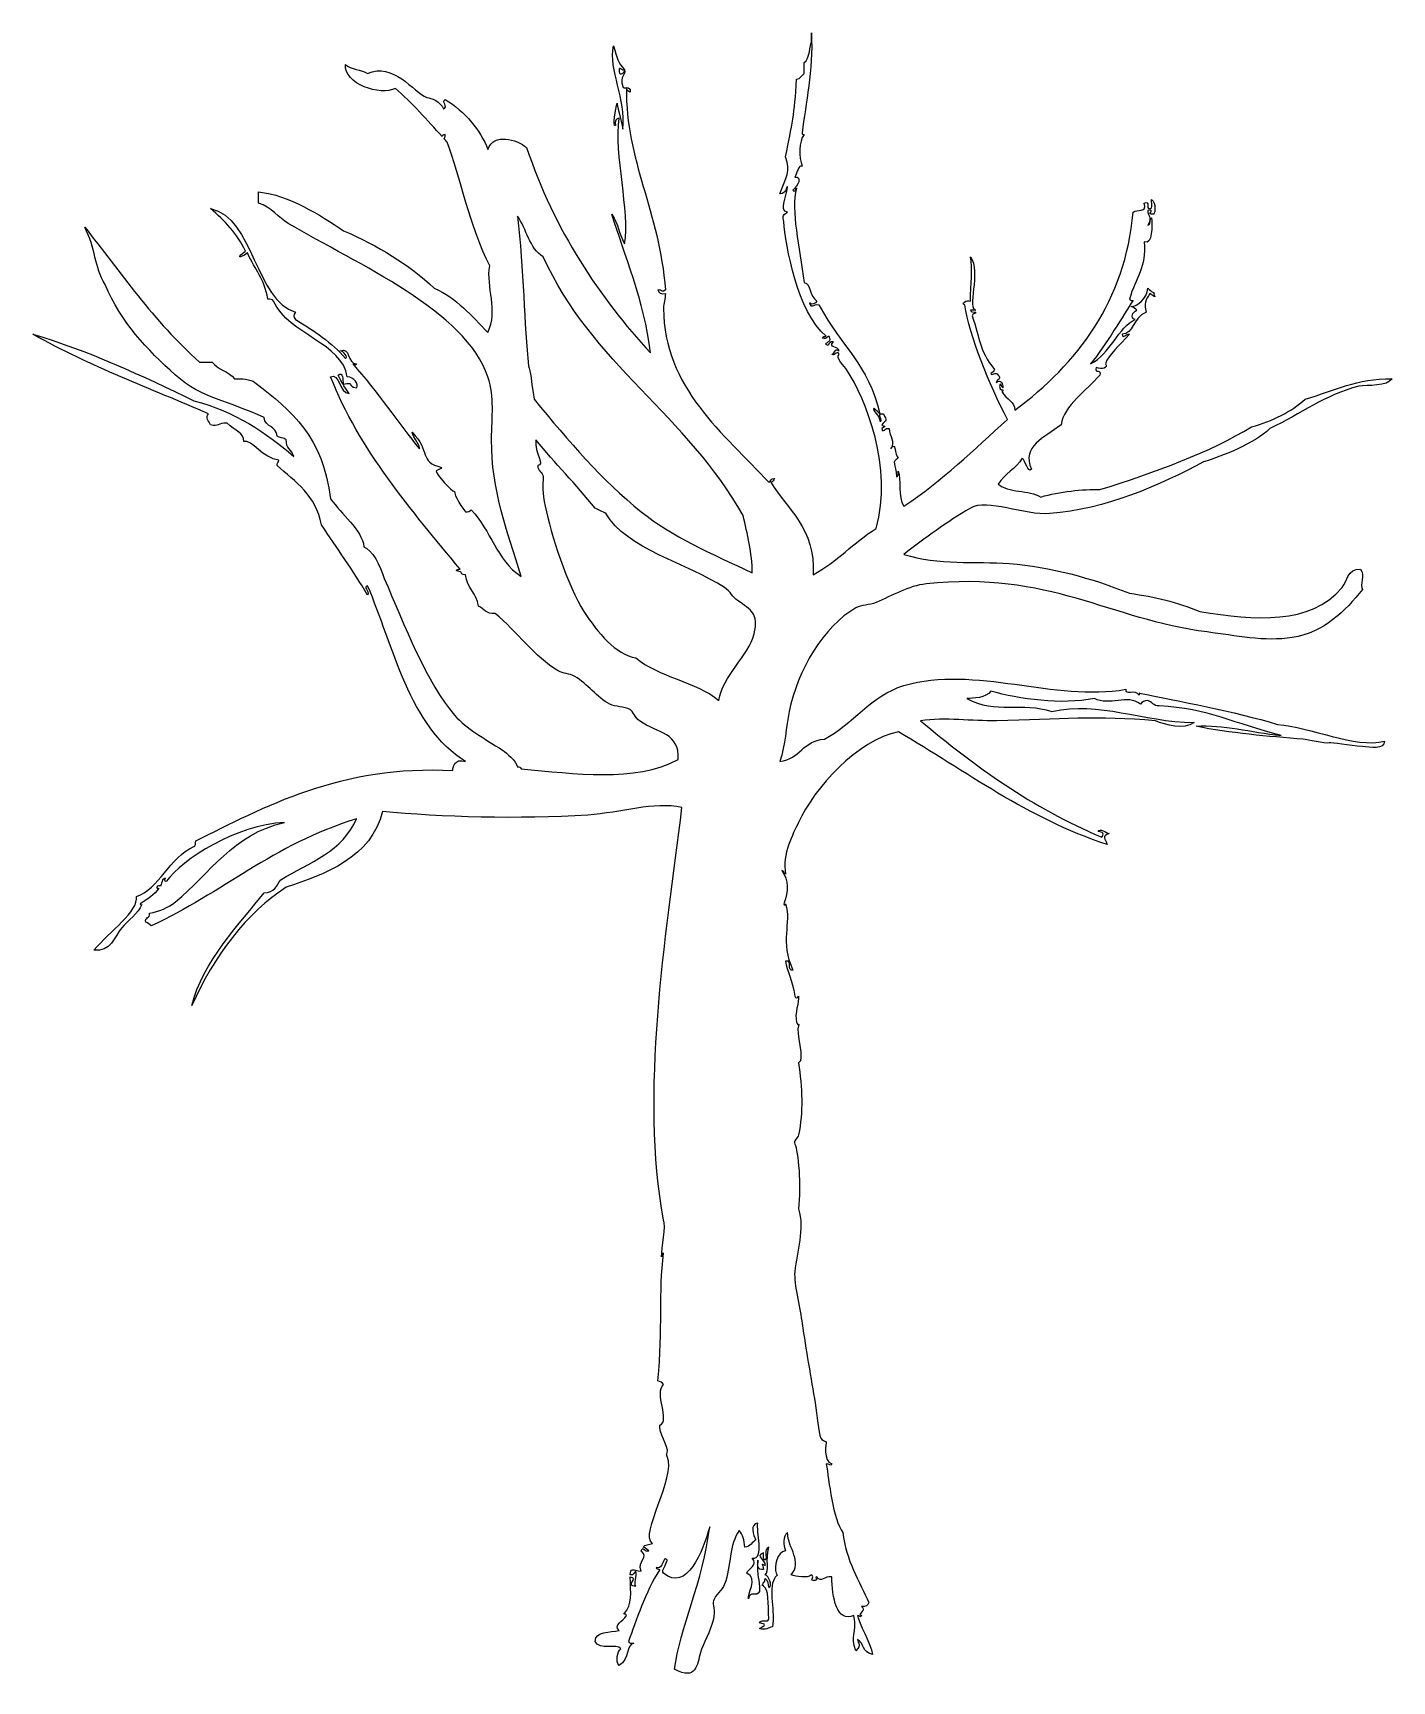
# Model space of a CAD drawing. Header units: centimetres. Extents: x -8.6 to 8.6, y -10.5 to 10.4.
import ezdxf

# ---------------------------------------------------------------- set-up
doc = ezdxf.new("R2010")
doc.units = ezdxf.units.CM
doc.header["$MEASUREMENT"] = 0
doc.layers.add('Camada 1', color=7, linetype='Continuous')

msp = doc.modelspace()

# ---------------------------------------------------------------- linework, layer by layer
at = {"layer": 'Camada 1'}
for points, knots in [([(6.85414, 5.42244), (6.34037, 5.10386), (5.61586, 4.83893), (4.92607, 4.62295), (4.92607, 4.62295), (4.70734, 4.62843), (4.41773, 4.60237), (4.17365, 4.52892), (4.17365, 4.52892), (4.02871, 4.61912), (3.75638, 4.58189), (3.63284, 4.69352), (3.63284, 4.69352), (3.71388, 4.82409), (3.8621, 4.88754), (3.93851, 5.02271), (3.93851, 5.02271), (3.97719, 4.9895), (4.01225, 4.83173), (4.05606, 4.88158), (4.05606, 4.88158), (3.92705, 5.17971), (4.21965, 5.27912), (4.4323, 5.44596), (4.4323, 5.44596), (4.46633, 5.69419), (4.76083, 5.88538), (4.92609, 6.08075), (4.92609, 6.08075), (4.95514, 6.15687), (4.85, 6.09874), (4.8791, 6.17489), (4.8791, 6.17489), (4.95318, 6.14428), (5.03557, 6.17613), (4.9966, 6.22188), (4.9966, 6.22188), (5.0392, 6.34576), (5.17223, 6.44789), (5.30225, 6.59812), (5.30225, 6.59812), (5.25849, 6.62058), (5.22372, 6.52763), (5.20822, 6.59812), (5.20822, 6.59812), (5.36086, 6.5992), (5.33271, 6.80521), (5.51395, 6.88027), (5.51395, 6.88027), (5.48143, 6.98288), (5.51152, 7.04071), (5.56097, 7.11541), (5.56097, 7.11541), (5.60198, 7.09488), (5.65148, 7.03672), (5.60799, 7.11541), (5.60799, 7.11541), (5.64683, 7.12396), (5.57029, 7.13719), (5.53743, 7.18595), (5.53743, 7.18595), (5.52497, 7.05027), (5.40048, 6.95198), (5.32582, 6.95081), (5.32582, 6.95081), (5.35363, 6.93941), (5.37913, 6.9257), (5.39631, 6.90379), (5.39631, 6.90379), (5.33921, 6.87765), (5.30844, 6.81074), (5.37289, 6.78624), (5.37289, 6.78624), (5.16501, 6.68721), (5.05727, 6.35105), (4.80853, 6.22191), (4.80853, 6.22191), (4.99728, 6.45562), (5.23133, 6.84723), (5.34786, 7.02963), (5.34786, 7.02963), (5.33561, 7.02487), (5.32053, 7.03071), (5.30225, 7.0449), (5.30225, 7.0449), (5.3821, 7.32221), (5.51976, 7.45059), (5.4904, 7.7738), (5.4904, 7.7738), (5.60041, 7.72647), (5.58872, 7.99399), (5.58446, 8.0795), (5.58446, 8.0795), (5.55192, 8.06503), (5.58086, 7.98896), (5.53744, 7.98541), (5.53744, 7.98541), (5.60136, 8.10032), (5.52323, 8.10746), (5.53744, 8.17353), (5.53744, 8.17353), (5.64391, 8.19105), (5.50154, 8.109), (5.608, 8.12651), (5.608, 8.12651), (5.63324, 8.1422), (5.6406, 8.26722), (5.58445, 8.31458), (5.58445, 8.31458), (5.57154, 8.2804), (5.61191, 8.19306), (5.56095, 8.197), (5.56095, 8.197), (5.50451, 8.18769), (5.57399, 8.3041), (5.49039, 8.26756), (5.49039, 8.26756), (5.5368, 8.13492), (5.39122, 8.19432), (5.34934, 8.15001), (5.34934, 8.15001), (5.24935, 7.02511), (4.64235, 6.22178), (3.84444, 5.63406), (3.84444, 5.63406), (3.84539, 5.73799), (3.74152, 5.76926), (3.67984, 5.86922), (3.67984, 5.86922), (3.68481, 5.86107), (3.69005, 5.87274), (3.69235, 5.89187), (3.69235, 5.89187), (3.67171, 5.8756), (3.6347, 5.92441), (3.65637, 5.96325), (3.65637, 5.96325), (3.67878, 5.95812), (3.67418, 5.9261), (3.69357, 5.91806), (3.69357, 5.91806), (3.6927, 5.9673), (3.67388, 6.02839), (3.60927, 5.98677), (3.60927, 5.98677), (3.62237, 6.03471), (3.68002, 6.03289), (3.63282, 6.08078), (3.63282, 6.08078), (3.60155, 6.13843), (3.54532, 6.05493), (3.53876, 6.10433), (3.53876, 6.10433), (3.56514, 6.10933), (3.57538, 6.13044), (3.58578, 6.15135), (3.58578, 6.15135), (3.38525, 6.40641), (3.40285, 6.53978), (3.3036, 6.83331), (3.3036, 6.83331), (3.30386, 6.86435), (3.3448, 6.85477), (3.35067, 6.88027), (3.35067, 6.88027), (3.32294, 6.88397), (3.28392, 6.87625), (3.28011, 6.90379), (3.28011, 6.90379), (3.30361, 6.90379), (3.32713, 6.90379), (3.35067, 6.90379), (3.35067, 6.90379), (3.23018, 6.90472), (3.4152, 7.39451), (3.28011, 7.58567), (3.28011, 7.58567), (3.30887, 7.43753), (3.28228, 7.2275), (3.28011, 7.02134), (3.28011, 7.02134), (3.23214, 7.04153), (3.15057, 6.98438), (3.20955, 6.97435), (3.20955, 6.97435), (3.26543, 6.57933), (3.52332, 5.95393), (3.75036, 5.51647), (3.75036, 5.51647), (3.32758, 5.132), (2.91761, 4.73465), (2.43361, 4.41133), (2.43361, 4.41133), (2.35384, 4.52928), (2.40276, 4.75762), (2.36305, 4.85808), (2.36305, 4.85808), (2.3594, 4.83043), (2.3671, 4.79135), (2.33958, 4.78754), (2.33958, 4.78754), (2.33667, 4.95341), (2.26476, 4.9742), (2.36305, 5.0227), (2.36305, 5.0227), (2.31286, 5.05778), (2.33545, 5.25752), (2.26902, 5.14028), (2.26902, 5.14028), (2.32808, 5.24117), (2.25034, 5.29649), (2.24552, 5.39888), (2.24552, 5.39888), (2.2017, 5.42137), (2.16691, 5.32847), (2.15141, 5.39888), (2.15141, 5.39888), (2.2301, 5.44746), (2.17197, 5.41944), (2.15141, 5.44592), (2.15141, 5.44592), (2.21494, 5.51463), (2.21737, 5.49138), (2.17496, 5.587), (2.17496, 5.587), (2.06238, 5.60962), (2.18721, 5.48133), (2.12797, 5.49297), (2.12797, 5.49297), (2.1322, 5.5615), (2.01827, 5.63198), (2.05738, 5.65757), (2.05738, 5.65757), (2.0804, 5.63347), (2.10387, 5.60994), (2.12797, 5.58701), (2.12797, 5.58701), (1.97499, 6.2354), (1.66053, 6.40642), (1.35197, 6.97433), (1.35197, 6.97433), (1.27815, 6.98616), (1.2559, 6.91887), (1.23447, 6.9978), (1.23447, 6.9978), (1.26572, 6.96721), (1.30543, 6.98335), (1.3285, 7.02132), (1.3285, 7.02132), (1.22357, 7.08969), (1.25801, 7.23849), (1.1639, 7.25646), (1.1639, 7.25646), (1.10977, 7.71752), (0.98933, 8.17028), (1.06984, 8.45568), (1.06984, 8.45568), (1.06423, 8.43012), (1.03116, 8.39919), (1.02277, 8.43218), (1.02277, 8.43218), (1.08907, 8.48843), (1.14448, 8.6067), (1.04632, 8.59678), (1.04632, 8.59678), (1.08299, 8.65885), (1.08847, 8.75193), (1.14043, 8.73783), (1.14043, 8.73783), (1.09855, 8.85015), (1.0959, 9.05549), (1.16393, 9.13756), (1.16393, 9.13756), (1.14959, 9.13888), (1.13604, 9.14105), (1.14043, 9.16106), (1.14043, 9.16106), (1.18496, 9.54201), (1.2819, 9.94576), (1.25793, 10.43082), (1.25793, 10.43082), (1.25793, 10.39161), (1.25793, 10.35245), (1.25793, 10.31321), (1.25793, 10.31321), (1.23555, 10.28178), (1.24258, 10.09906), (1.1639, 10.05458), (1.1639, 10.05458), (1.1639, 10.00756), (1.1639, 9.96055), (1.1639, 9.9135), (1.1639, 9.9135), (1.13244, 9.89003), (1.11776, 9.84992), (1.06984, 9.84294), (1.06984, 9.84294), (1.04354, 9.3919), (1.01422, 9.2694), (0.92871, 8.85541), (0.92871, 8.85541), (0.99523, 8.66221), (0.93686, 8.6057), (0.85815, 8.38517), (0.85815, 8.38517), (0.94178, 8.39456), (0.93035, 8.4623), (0.95229, 8.47923), (0.95229, 8.47923), (0.95607, 8.37258), (0.83646, 8.17009), (0.95229, 8.15004), (0.95229, 8.15004), (0.87456, 8.10665), (0.89985, 8.09329), (0.90527, 8.03243), (0.90527, 8.03243), (0.9322, 7.73144), (1.07643, 6.87583), (1.44608, 6.57463), (1.44608, 6.57463), (1.42782, 6.56942), (1.39967, 6.57402), (1.39901, 6.55116), (1.39901, 6.55116), (1.45264, 6.51885), (1.48743, 6.61178), (1.49312, 6.55116), (1.49312, 6.55116), (1.52424, 6.49218), (1.38358, 6.49406), (1.46962, 6.45707), (1.46962, 6.45707), (1.47922, 6.4866), (1.49989, 6.50514), (1.54011, 6.50414), (1.54011, 6.50414), (1.45833, 6.42267), (1.60615, 6.45077), (1.61062, 6.38653), (1.61062, 6.38653), (1.56392, 6.43535), (1.55683, 6.36153), (1.51656, 6.33957), (1.51656, 6.33957), (1.5604, 6.31703), (1.59519, 6.40992), (1.61062, 6.33957), (1.61062, 6.33957), (1.54892, 6.31152), (1.68862, 6.17608), (1.70473, 6.1514), (1.70473, 6.1514), (1.9482, 5.77717), (2.30123, 4.89765), (2.08097, 4.12927), (2.08097, 4.12927), (1.79702, 3.95076), (1.58101, 3.70438), (1.28148, 3.54142), (1.28148, 3.54142), (1.30651, 4.13864), (0.9562, 4.36052), (0.74067, 4.71707), (0.74067, 4.71707), (0.767, 4.72207), (0.77729, 4.74321), (0.78769, 4.76414), (0.78769, 4.76414), (0.74149, 4.77118), (0.74107, 4.73236), (0.7172, 4.71707), (0.7172, 4.71707), (0.14673, 5.32707), (-0.61945, 5.92532), (-0.6231, 6.92732), (-0.6231, 6.92732), (-0.62336, 6.99537), (-0.5982, 7.04816), (-0.5996, 7.11547), (-0.5996, 7.11547), (-0.65318, 7.10891), (-0.68797, 7.12111), (-0.69366, 7.16249), (-0.69366, 7.16249), (-0.62945, 7.16466), (-0.6463, 7.12333), (-0.5996, 7.16249), (-0.5996, 7.16249), (-0.6718, 8.15775), (-1.11078, 8.81913), (-1.09339, 9.72546), (-1.09339, 9.72546), (-1.08842, 9.69905), (-1.06722, 9.68889), (-1.0464, 9.67844), (-1.0464, 9.67844), (-1.04018, 9.77581), (-1.13758, 9.70971), (-1.14038, 9.74898), (-1.14038, 9.74898), (-1.18917, 9.88828), (-1.09294, 9.89918), (-1.11688, 9.96062), (-1.11688, 9.96062), (-1.10971, 9.9321), (-1.1848, 9.87958), (-1.18744, 9.9371), (-1.18744, 9.9371), (-1.1917, 10.0273), (-1.16815, 9.94562), (-1.11688, 9.96062), (-1.11688, 9.96062), (-1.20192, 10.05426), (-1.21417, 10.10926), (-1.25801, 10.26627), (-1.25801, 10.26627), (-1.32561, 9.96057), (-1.09116, 9.59018), (-1.14038, 9.20817), (-1.14038, 9.20817), (-1.1635, 9.32496), (-1.21872, 9.52787), (-1.21094, 9.53736), (-1.21094, 9.53736), (-1.23097, 9.47727), (-1.27587, 9.22359), (-1.23449, 9.25523), (-1.23449, 9.25523), (-1.24097, 9.30873), (-1.2288, 9.34357), (-1.18747, 9.34926), (-1.18747, 9.34926), (-1.25004, 8.88859), (-1.04817, 8.15551), (-1.11691, 7.75033), (-1.11691, 7.75033), (-1.20533, 7.90376), (-1.18451, 7.98163), (-1.28153, 8.12657), (-1.28153, 8.12657), (-1.12437, 7.61796), (-0.86727, 7.02556), (-0.78771, 6.36304), (-0.78771, 6.36304), (-1.42753, 7.04921), (-2.01509, 7.92408), (-2.36317, 8.97302), (-2.36317, 8.97302), (-2.48914, 9.07975), (-2.7837, 9.16246), (-2.85699, 8.9495), (-2.85699, 8.9495), (-2.94893, 9.1917), (-3.14851, 9.43221), (-3.39775, 9.58437), (-3.39775, 9.58437), (-3.45567, 9.55656), (-3.34957, 9.49558), (-3.4213, 9.46684), (-3.4213, 9.46684), (-3.45763, 9.55352), (-3.57719, 9.60982), (-3.63286, 9.60794), (-3.63286, 9.60794), (-3.79915, 9.68099), (-4.06678, 10.0667), (-4.38536, 9.91359), (-4.38536, 9.91359), (-4.46235, 9.96981), (-4.60245, 9.96291), (-4.66749, 10.03117), (-4.66749, 10.03117), (-4.69347, 9.77942), (-4.21717, 9.62779), (-4.03262, 9.72547), (-4.03262, 9.72547), (-3.82783, 9.54725), (-3.6227, 9.31875), (-3.43786, 9.11399), (-3.43786, 9.11399), (-3.43699, 9.12479), (-3.42656, 9.13555), (-3.39775, 9.13767), (-3.39775, 9.13767), (-3.39627, 9.10293), (-3.40619, 9.091), (-3.41656, 9.09042), (-3.41656, 9.09042), (-3.40227, 9.07462), (-3.38822, 9.05899), (-3.37428, 9.04362), (-3.37428, 9.04362), (-3.21706, 8.61005), (-3.07348, 7.94928), (-2.83339, 7.46824), (-2.83339, 7.46824), (-2.88014, 7.19847), (-2.71938, 6.90317), (-2.85702, 6.62173), (-2.85702, 6.62173), (-3.06125, 6.83284), (-3.25265, 7.05681), (-3.53882, 7.18606), (-3.53882, 7.18606), (-3.8641, 7.48776), (-4.25378, 7.72523), (-4.69097, 7.91499), (-4.69097, 7.91499), (-4.99857, 8.11848), (-5.3782, 8.36984), (-5.77261, 8.40876), (-5.77261, 8.40876), (-5.77261, 8.36172), (-5.77261, 8.3147), (-5.77261, 8.26766), (-5.77261, 8.26766), (-5.61071, 8.21308), (-5.51308, 8.07761), (-5.39637, 8.00903), (-5.39637, 8.00903), (-4.50245, 7.48375), (-3.13572, 6.89693), (-2.85698, 6.05741), (-2.85698, 6.05741), (-2.76647, 5.78494), (-2.80848, 5.56835), (-2.80988, 5.25797), (-2.80988, 5.25797), (-2.81279, 4.61509), (-2.61322, 4.11201), (-2.43367, 3.51794), (-2.43367, 3.51794), (-2.75014, 3.7327), (-2.81232, 4.09754), (-3.06854, 4.36442), (-3.06854, 4.36442), (-3.06441, 4.36008), (-3.12368, 4.32897), (-3.1391, 4.34087), (-3.1391, 4.34087), (-3.16908, 4.3641), (-3.29044, 4.55931), (-3.28015, 4.59955), (-3.28015, 4.59955), (-3.31769, 4.60026), (-3.51526, 4.81812), (-3.51531, 4.85818), (-3.51531, 4.85818), (-3.51531, 4.86958), (-3.44096, 4.88329), (-3.44475, 4.90522), (-3.44475, 4.90522), (-3.73891, 4.97748), (-3.57918, 5.1157), (-3.82099, 5.35194), (-3.82099, 5.35194), (-3.80474, 5.28093), (-3.70579, 5.1707), (-3.72688, 5.14038), (-3.72688, 5.14038), (-3.97882, 5.45637), (-4.27502, 5.87957), (-4.57344, 6.22194), (-4.57344, 6.22194), (-4.54703, 6.22429), (-4.53677, 6.18778), (-4.52634, 6.22194), (-4.52634, 6.22194), (-4.65109, 6.22885), (-4.59913, 6.44316), (-4.73795, 6.38651), (-4.73795, 6.38651), (-4.68985, 6.39275), (-4.6291, 6.29528), (-4.66746, 6.29245), (-4.66746, 6.29245), (-4.8414, 6.49472), (-5.06838, 6.64392), (-5.30233, 6.78627), (-5.30233, 6.78627), (-5.32961, 6.82101), (-5.32961, 6.84554), (-5.30233, 6.8803), (-5.30233, 6.8803), (-5.81401, 7.01823), (-5.82808, 8.08249), (-6.38392, 8.19703), (-6.38392, 8.19703), (-6.20437, 8.04738), (-6.04509, 7.87757), (-5.9372, 7.65627), (-5.9372, 7.65627), (-6.05362, 7.57618), (-6.02724, 7.54978), (-5.91365, 7.63272), (-5.91365, 7.63272), (-5.81007, 7.40269), (-5.70413, 7.32006), (-5.65502, 7.0449), (-5.65502, 7.0449), (-5.62734, 7.04122), (-5.58827, 7.04892), (-5.58453, 7.02135), (-5.58453, 7.02135), (-5.37284, 6.57584), (-4.70908, 6.49626), (-4.64402, 6.05731), (-4.64402, 6.05731), (-4.55951, 6.05718), (-4.4926, 5.96172), (-4.52636, 5.91626), (-4.52636, 5.91626), (-4.6532, 5.94269), (-4.553, 5.99849), (-4.69096, 5.96328), (-4.69096, 5.96328), (-4.70922, 6.01516), (-4.68805, 6.13312), (-4.76152, 6.08078), (-4.76152, 6.08078), (-4.71469, 5.98529), (-4.65685, 5.88864), (-4.62044, 5.8457), (-4.62044, 5.8457), (-4.74641, 5.85343), (-4.74411, 6.11311), (-4.8556, 6.05731), (-4.8556, 6.05731), (-4.49804, 5.1391), (-3.82261, 4.35136), (-3.2096, 3.61192), (-3.2096, 3.61192), (-3.22786, 3.60665), (-3.25601, 3.61128), (-3.25667, 3.5884), (-3.25667, 3.5884), (-3.13748, 3.57798), (-3.24416, 3.54612), (-3.13909, 3.54136), (-3.13909, 3.54136), (-3.12089, 3.37139), (-2.99899, 3.30522), (-2.97449, 3.14168), (-2.97449, 3.14168), (-2.90141, 3.11281), (-2.88003, 3.0323), (-2.76285, 3.04759), (-2.76285, 3.04759), (-2.48975, 2.81716), (-2.25742, 2.49562), (-1.96346, 2.31866), (-1.96346, 2.31866), (-1.89993, 2.28048), (-1.82093, 2.28786), (-1.75179, 2.24812), (-1.75179, 2.24812), (-1.58928, 2.1547), (-1.46771, 1.97769), (-1.30507, 1.89543), (-1.30507, 1.89543), (-1.2307, 1.85783), (-1.12375, 1.86895), (-1.04644, 1.82489), (-1.04644, 1.82489), (-1.0076, 1.8028), (-0.98696, 1.72472), (-0.92886, 1.68379), (-0.92886, 1.68379), (-0.68891, 1.51491), (-0.4216, 1.53949), (-0.43512, 1.19002), (-0.43512, 1.19002), (-0.99421, 0.89752), (-1.74978, 1.01198), (-2.4337, 1.07241), (-2.4337, 1.07241), (-2.43891, 1.09077), (-2.45339, 1.09982), (-2.48072, 1.09596), (-2.48072, 1.09596), (-2.50014, 1.17584), (-2.61825, 1.27397), (-2.66887, 1.3076), (-2.66887, 1.3076), (-2.91689, 1.47246), (-3.12372, 1.57544), (-3.28019, 1.75435), (-3.28019, 1.75435), (-3.62949, 2.15371), (-3.91979, 2.90193), (-4.17371, 3.49438), (-4.17371, 3.49438), (-4.22107, 3.65382), (-4.33087, 3.86604), (-4.43242, 3.89409), (-4.43242, 3.89409), (-4.45888, 4.12023), (-4.72137, 4.30914), (-4.85567, 4.50544), (-4.85567, 4.50544), (-4.95756, 5.29234), (-5.33946, 5.62055), (-5.81968, 5.98679), (-5.81968, 5.98679), (-5.87442, 6.02849), (-5.99375, 6.03502), (-6.07831, 6.03381), (-6.07831, 6.03381), (-6.15139, 6.12536), (-6.29027, 6.15102), (-6.36051, 6.2454), (-6.36051, 6.2454), (-6.41531, 6.2454), (-6.47018, 6.2454), (-6.52503, 6.2454), (-6.52503, 6.2454), (-7.10664, 6.76898), (-7.53611, 7.39621), (-7.98291, 7.96191), (-7.98291, 7.96191), (-7.84305, 7.69129), (-7.86395, 7.45634), (-7.72428, 7.23301), (-7.72428, 7.23301), (-7.51828, 6.74964), (-7.19183, 6.40566), (-6.83076, 6.0808), (-6.83076, 6.0808), (-6.48709, 5.77169), (-6.15523, 5.75708), (-5.7021, 5.54004), (-5.7021, 5.54004), (-5.69406, 5.41481), (-5.5415, 5.43413), (-5.53756, 5.30488), (-5.53756, 5.30488), (-5.50666, 5.28094), (-5.45091, 5.28183), (-5.41998, 5.25789), (-5.41998, 5.25789), (-5.42749, 5.14846), (-5.34703, 5.12703), (-5.32587, 5.04628), (-5.32587, 5.04628), (-5.67978, 5.35071), (-6.07149, 5.61741), (-6.59568, 5.75169), (-6.59568, 5.75169), (-7.23239, 6.06315), (-7.96494, 6.40425), (-8.64121, 6.59811), (-8.64121, 6.59811), (-7.90143, 6.18446), (-7.14552, 5.90675), (-6.40741, 5.58703), (-6.40741, 5.58703), (-6.4576, 5.53901), (-6.4008, 5.49398), (-6.38386, 5.44595), (-6.38386, 5.44595), (-6.27527, 5.4151), (-6.29835, 5.47741), (-6.17222, 5.46942), (-6.17222, 5.46942), (-6.06985, 5.36136), (-5.95317, 5.35023), (-5.96061, 5.23428), (-5.96061, 5.23428), (-5.86054, 5.26815), (-5.71455, 5.01343), (-5.51389, 4.99914), (-5.51389, 4.99914), (-5.51516, 4.96911), (-5.544, 4.9666), (-5.53744, 4.9286), (-5.53744, 4.9286), (-5.30445, 4.72262), (-5.03923, 4.5489), (-4.97306, 4.17618), (-4.97306, 4.17618), (-4.77462, 3.88083), (-4.5706, 3.59108), (-4.38529, 3.28266), (-4.38529, 3.28266), (-4.35462, 3.34108), (-4.45421, 3.38024), (-4.38529, 3.40024), (-4.38529, 3.40024), (-4.05858, 2.63835), (-3.85805, 1.60766), (-3.13902, 1.16647), (-3.13902, 1.16647), (-3.28954, 1.20984), (-3.30219, 1.08934), (-3.30356, 1.04889), (-3.30356, 1.04889), (-4.70979, 1.13623), (-5.7245, 0.5764), (-6.57198, 0.15542), (-6.57198, 0.15542), (-6.57563, 0.12767), (-6.56793, 0.08859), (-6.59553, 0.08478), (-6.59553, 0.08478), (-6.903, -0.05071), (-7.04448, -0.46373), (-7.32435, -0.55006), (-7.32435, -0.55006), (-7.29768, -0.74424), (-7.66614, -0.99591), (-7.86516, -1.23189), (-7.86516, -1.23189), (-7.65929, -1.27195), (-7.59767, -1.0483), (-7.51247, -0.94979), (-7.51247, -0.94979), (-7.43452, -0.85967), (-7.2989, -0.76456), (-7.25762, -0.65428), (-7.25762, -0.65428), (-7.26344, -0.66156), (-7.27413, -0.6632), (-7.27738, -0.64412), (-7.27738, -0.64412), (-7.1929, -0.58999), (-7.09513, -0.52871), (-7.03912, -0.44738), (-7.03912, -0.44738), (-7.05412, -0.4513), (-7.07119, -0.44886), (-7.06576, -0.43248), (-7.06576, -0.43248), (-7.05872, -0.4115), (-7.032, -0.40785), (-7.02232, -0.42002), (-7.02232, -0.42002), (-7.00872, -0.39473), (-6.99906, -0.36779), (-6.9952, -0.33842), (-6.9952, -0.33842), (-6.91326, -0.29114), (-6.99716, -0.34879), (-6.94818, -0.36184), (-6.94818, -0.36184), (-6.73318, -0.07106), (-6.05778, 0.35743), (-5.44328, 0.39053), (-5.44328, 0.39053), (-6.09736, 0.24244), (-6.38747, -0.25767), (-6.8306, -0.62055), (-6.8306, -0.62055), (-6.9195, -0.69334), (-7.03869, -0.74718), (-7.15979, -0.76168), (-7.15979, -0.76168), (-7.1422, -0.83399), (-7.22427, -0.80687), (-7.20681, -0.87923), (-7.20681, -0.87923), (-7.179, -0.89061), (-7.1535, -0.90426), (-7.13625, -0.92619), (-7.13625, -0.92619), (-6.23124, -0.50251), (-5.59997, 0.10079), (-4.52624, 0.43755), (-4.52624, 0.43755), (-4.69957, 0.03086), (-5.12375, -0.1249), (-5.4903, -0.33839), (-5.4903, -0.33839), (-5.5434, -0.41065), (-5.57068, -0.50873), (-5.70194, -0.50293), (-5.70194, -0.50293), (-5.99359, -0.87949), (-6.49275, -1.38473), (-6.61899, -1.93718), (-6.61899, -1.93718), (-6.34994, -1.32007), (-5.91321, -0.74714), (-5.41982, -0.43244), (-5.41982, -0.43244), (-4.93865, -0.27861), (-4.32992, -0.04885), (-4.1971, 0.53165), (-4.1971, 0.53165), (-3.45643, 0.45389), (-2.45556, 0.43008), (-1.58709, 0.48463), (-1.58709, 0.48463), (-1.15714, 0.51164), (-0.75103, 0.66235), (-0.38792, 0.57872), (-0.38792, 0.57872), (-0.60313, -1.09337), (-0.91804, -3.06637), (-0.62303, -4.66482), (-0.62303, -4.66482), (-0.58411, -4.7362), (-0.65446, -5.01867), (-0.64663, -5.13509), (-0.64663, -5.13509), (-0.64131, -5.11675), (-0.64597, -5.0886), (-0.62303, -5.08807), (-0.62303, -5.08807), (-0.68486, -5.58776), (-0.62938, -6.03245), (-0.69359, -6.71039), (-0.69359, -6.71039), (-0.66584, -6.72185), (-0.64025, -6.73555), (-0.62303, -6.75749), (-0.62303, -6.75749), (-0.74492, -6.86478), (-0.53114, -7.21617), (-0.6701, -7.27478), (-0.6701, -7.27478), (-0.69108, -7.35704), (-0.55218, -7.54757), (-0.57599, -7.62752), (-0.57599, -7.62752), (-0.57972, -7.63982), (-0.58329, -7.64742), (-0.58673, -7.65173), (-0.58673, -7.65173), (-0.58355, -7.65782), (-0.58004, -7.66528), (-0.57599, -7.67446), (-0.57599, -7.67446), (-0.45867, -7.94402), (-0.93334, -8.65781), (-0.76414, -8.77965), (-0.76414, -8.77965), (-0.80594, -8.79256), (-0.86174, -8.79169), (-0.88164, -8.82659), (-0.88164, -8.82659), (-0.85389, -8.83802), (-0.8283, -8.85175), (-0.81113, -8.87366), (-0.81113, -8.87366), (-0.85489, -8.89612), (-0.88968, -8.80323), (-0.90519, -8.87366), (-0.90519, -8.87366), (-0.80094, -8.96282), (-0.96485, -8.99963), (-0.90519, -9.13221), (-0.90519, -9.13221), (-1.01552, -9.11586), (-1.04293, -9.08877), (-1.04632, -9.17931), (-1.04632, -9.17931), (-1.00004, -9.18635), (-0.99962, -9.14751), (-0.97576, -9.13221), (-0.97576, -9.13221), (-0.95234, -9.1847), (-1.00579, -9.30702), (-0.97576, -9.32036), (-0.97576, -9.32036), (-1.12784, -9.31718), (-0.93224, -9.22503), (-1.04632, -9.20286), (-1.04632, -9.20286), (-1.04034, -9.42492), (-1.01534, -9.53653), (-1.12559, -9.67805), (-1.12559, -9.67805), (-1.11315, -9.67395), (-1.09678, -9.67874), (-1.09331, -9.6966), (-1.09331, -9.6966), (-1.1467, -9.77738), (-1.26132, -9.81561), (-1.18737, -9.88467), (-1.18737, -9.88467), (-1.30482, -9.91608), (-1.48193, -9.88792), (-1.49304, -10.0258), (-1.49304, -10.0258), (-1.43809, -10.14724), (-1.21383, -10.04287), (-1.1639, -10.11983), (-1.1639, -10.11983), (-1.21134, -10.1511), (-1.23483, -10.27705), (-1.1874, -10.33147), (-1.1874, -10.33147), (-1.05413, -10.25045), (-1.09681, -10.06003), (-0.99933, -10.04934), (-0.99933, -10.04934), (-1.02701, -10.04569), (-1.06603, -10.05331), (-1.06982, -10.02579), (-1.06982, -10.02579), (-0.97052, -9.76369), (-0.85299, -9.39661), (-0.67014, -9.10882), (-0.67014, -9.10882), (-0.68834, -9.10353), (-0.7165, -9.10813), (-0.71708, -9.08525), (-0.71708, -9.08525), (-0.61365, -9.12449), (-0.63815, -8.91557), (-0.57603, -8.99122), (-0.57603, -8.99122), (-0.58193, -9.0421), (-0.66244, -9.1374), (-0.62305, -9.15576), (-0.62305, -9.15576), (-0.32463, -9.40767), (-0.12315, -8.8766), (-0.03525, -8.56796), (-0.03525, -8.56796), (-0.11664, -9.25683), (-0.42231, -9.87262), (-0.48197, -10.37845), (-0.48197, -10.37845), (-0.20066, -10.52897), (-0.19715, -10.32156), (-0.15278, -10.16684), (-0.15278, -10.16684), (-0.12352, -10.0645), (-0.02247, -9.88863), (0.01182, -9.74361), (0.01182, -9.74361), (0.03598, -9.64153), (0.00023, -9.5466), (0.01182, -9.5085), (0.01182, -9.5085), (0.03598, -9.42894), (0.12326, -9.37502), (0.15287, -9.29689), (0.15287, -9.29689), (0.23989, -9.06713), (0.20909, -8.79003), (0.34094, -8.61493), (0.34094, -8.61493), (0.38465, -8.66541), (0.40386, -8.74024), (0.41158, -8.82657), (0.41158, -8.82657), (0.48431, -8.82101), (0.50283, -8.76119), (0.55263, -8.73251), (0.55263, -8.73251), (0.51551, -8.67462), (0.47281, -8.52912), (0.57613, -8.5209), (0.57613, -8.5209), (0.5542, -8.61567), (0.66746, -8.98366), (0.50562, -8.9677), (0.50562, -8.9677), (0.58804, -9.04414), (0.45315, -9.10206), (0.43508, -9.15577), (0.43508, -9.15577), (0.59073, -9.21803), (0.43339, -9.43435), (0.45855, -9.48496), (0.45855, -9.48496), (0.4739, -9.36992), (0.55875, -9.47062), (0.59968, -9.3909), (0.59968, -9.3909), (0.59942, -9.2077), (0.55846, -9.21905), (0.57613, -8.99122), (0.57613, -8.99122), (0.57153, -9.05845), (0.57322, -9.11949), (0.64669, -9.1088), (0.64669, -9.1088), (0.64378, -9.04371), (0.60176, -9.028), (0.67016, -9.0617), (0.67016, -9.0617), (0.67572, -8.98727), (0.53176, -8.94221), (0.64669, -8.8971), (0.64669, -8.8971), (0.65066, -8.93226), (0.63822, -8.98388), (0.67016, -8.99121), (0.67016, -8.99121), (0.70614, -8.95414), (0.63674, -8.86008), (0.71726, -8.82653), (0.71726, -8.82653), (0.66747, -8.99552), (0.73253, -9.13149), (0.67016, -9.17927), (0.67016, -9.17927), (0.71495, -9.19118), (0.76848, -9.31355), (0.71726, -9.34387), (0.71726, -9.34387), (0.70419, -9.30201), (0.70514, -9.24627), (0.67016, -9.22624), (0.67016, -9.22624), (0.66489, -9.24458), (0.66958, -9.27265), (0.64669, -9.27331), (0.64669, -9.27331), (0.64648, -9.3045), (0.61584, -9.30368), (0.64669, -9.32033), (0.64669, -9.32033), (0.72374, -9.36208), (0.7008, -9.53377), (0.71725, -9.74358), (0.71725, -9.74358), (0.70291, -9.78422), (0.6056, -9.74175), (0.59967, -9.79057), (0.59967, -9.79057), (0.68193, -9.8056), (0.68061, -9.81155), (0.59967, -9.86108), (0.59967, -9.86108), (0.68328, -9.88394), (0.70265, -9.85161), (0.76421, -9.83766), (0.76421, -9.83766), (0.79945, -9.65716), (0.70481, -9.36747), (0.78776, -9.22621), (0.78776, -9.22621), (0.80348, -9.19954), (0.81589, -9.18806), (0.82509, -9.18454), (0.82509, -9.18454), (0.82112, -9.17742), (0.81652, -9.16811), (0.81131, -9.15573), (0.81131, -9.15573), (0.77945, -9.08048), (0.82343, -8.88125), (0.92881, -8.8736), (0.92881, -8.8736), (0.89674, -8.80216), (0.89629, -8.68498), (0.95238, -8.63844), (0.95238, -8.63844), (0.96318, -8.84884), (1.14912, -9.00862), (0.99937, -9.17925), (0.99937, -9.17925), (1.06128, -9.20185), (1.20085, -9.22471), (1.258, -9.17925), (1.258, -9.17925), (1.31258, -9.21362), (1.21207, -9.25378), (1.30502, -9.24974), (1.30502, -9.24974), (1.34913, -9.24418), (1.29168, -9.21103), (1.32857, -9.2028), (1.32857, -9.2028), (1.38614, -9.29075), (1.41594, -9.18997), (1.51664, -9.2028), (1.51664, -9.2028), (1.51881, -9.46516), (1.58093, -9.79097), (1.79882, -9.69654), (1.79882, -9.69654), (1.84367, -9.94184), (1.74728, -9.94173), (1.82232, -10.14334), (1.82232, -10.14334), (1.90932, -10.05902), (1.84105, -10.05214), (1.84587, -10.00221), (1.84587, -10.00221), (1.93572, -10.05468), (1.89215, -10.15794), (2.03394, -10.19028), (2.03394, -10.19028), (2.01338, -10.04063), (1.85786, -9.79261), (1.84587, -9.69654), (1.84587, -9.69654), (1.87225, -9.69411), (1.88249, -9.7307), (1.89289, -9.69654), (1.89289, -9.69654), (1.83466, -9.67942), (1.97057, -9.62576), (1.89289, -9.57896), (1.89289, -9.57896), (1.94647, -9.58552), (1.98126, -9.57327), (1.98695, -9.53202), (1.98695, -9.53202), (1.87794, -9.27535), (1.69236, -8.98801), (1.65781, -8.63847), (1.65781, -8.63847), (1.52832, -8.47948), (1.48231, -7.97058), (1.4462, -7.76844), (1.4462, -7.76844), (1.48665, -7.75921), (1.50639, -7.80334), (1.51669, -7.76844), (1.51669, -7.76844), (1.40162, -7.73616), (1.44716, -7.49057), (1.4462, -7.48631), (1.4462, -7.48631), (1.44541, -7.483), (1.3832, -7.46276), (1.37564, -7.43929), (1.37564, -7.43929), (1.35069, -7.3623), (1.33145, -7.15373), (1.30508, -6.99257), (1.30508, -6.99257), (1.25542, -6.68893), (1.1848, -6.30222), (1.14054, -5.98141), (1.14054, -5.98141), (1.11633, -5.8066), (1.03222, -5.47563), (1.04643, -5.32299), (1.04643, -5.32299), (1.07059, -5.06359), (1.17473, -4.78366), (1.09345, -4.5236), (1.09345, -4.5236), (1.13187, -4.24404), (1.08906, -3.7771), (1.04643, -3.70064), (1.04643, -3.70064), (1.02357, -3.65942), (1.08297, -3.63063), (1.09345, -3.58306), (1.09345, -3.58306), (1.15671, -3.29662), (1.14081, -2.97957), (1.09345, -2.66609), (1.09345, -2.66609), (1.18232, -2.64783), (1.05374, -2.25556), (1.09345, -2.19577), (1.09345, -2.19577), (1.09758, -2.18955), (1.10088, -2.18495), (1.1038, -2.18101), (1.1038, -2.18101), (1.09401, -2.18514), (1.08068, -2.18157), (1.06999, -2.14868), (1.06999, -2.14868), (1.03692, -2.04705), (1.1074, -1.89092), (1.09349, -1.81959), (1.09349, -1.81959), (1.0932, -1.84327), (1.05227, -1.84906), (1.04647, -1.81959), (1.04647, -1.81959), (1.01297, -1.60782), (0.94736, -1.49878), (0.92889, -1.37279), (0.92889, -1.37279), (1.02231, -1.34993), (0.93857, -1.50418), (1.02295, -1.49037), (1.02295, -1.49037), (0.8501, -1.11924), (1.00692, -0.89284), (0.92889, -0.64389), (0.92889, -0.64389), (0.9327, -0.6558), (0.90698, -0.67149), (0.90542, -0.64389), (0.90542, -0.64389), (0.97498, -0.47474), (0.96625, -0.35272), (0.88187, -0.22064), (0.88187, -0.22064), (0.91291, -0.22093), (0.90338, -0.26186), (0.92886, -0.26766), (0.92886, -0.26766), (0.88097, -0.00604), (1.02488, 0.2409), (1.09348, 0.39073), (1.09348, 0.39073), (1.29231, 0.82478), (1.84884, 1.44218), (2.36319, 1.54288), (2.36319, 1.54288), (3.2243, 1.04017), (3.99588, 0.44801), (5.02024, 0.10855), (5.02024, 0.10855), (4.99156, 0.19041), (4.94804, 0.21309), (5.04379, 0.24968), (5.04379, 0.24968), (5.00582, 0.2536), (4.92256, 0.32855), (4.90266, 0.27323), (4.90266, 0.27323), (4.96775, 0.27715), (4.98338, 0.23711), (4.94976, 0.20261), (4.94976, 0.20261), (4.06198, 0.57684), (3.33146, 1.10823), (2.64532, 1.68399), (2.64532, 1.68399), (2.95951, 1.72913), (3.3044, 1.6765), (3.60941, 1.68399), (3.60941, 1.68399), (4.40607, 1.70341), (4.90084, 1.7463), (5.63157, 1.68399), (5.63157, 1.68399), (5.76788, 1.62967), (5.98839, 1.56281), (6.12531, 1.66047), (6.12531, 1.66047), (5.4565, 1.67039), (4.9254, 1.93894), (4.31482, 1.80149), (4.31482, 1.80149), (3.94022, 1.92645), (3.60068, 1.7672), (3.23323, 1.96617), (3.23323, 1.96617), (3.3121, 1.97051), (3.4812, 1.97014), (3.5389, 2.06015), (3.5389, 2.06015), (3.90059, 1.95691), (4.43605, 1.88338), (4.85565, 1.96617), (4.85565, 1.96617), (5.0497, 1.86547), (5.27173, 2.02782), (5.4435, 1.89561), (5.4435, 1.89561), (5.45893, 1.9272), (5.49369, 1.9394), (5.53756, 1.94263), (5.53756, 1.94263), (5.58722, 1.92173), (5.60712, 1.87106), (5.67869, 1.87207), (5.67869, 1.87207), (6.30366, 1.83998), (6.64114, 1.64516), (7.23052, 1.49586), (7.23052, 1.49586), (6.83859, 1.53608), (6.49598, 1.64006), (6.14893, 1.61344), (6.14893, 1.61344), (6.57954, 1.52597), (7.06807, 1.48435), (7.51262, 1.44887), (7.51262, 1.44887), (7.56054, 1.44503), (7.78974, 1.39019), (7.84189, 1.40183), (7.84189, 1.40183), (7.88399, 1.41125), (8.09309, 1.36728), (8.26512, 1.35481), (8.26512, 1.35481), (8.36048, 1.3479), (8.54582, 1.31086), (8.54725, 1.42537), (8.54725, 1.42537), (8.16747, 1.32509), (7.60605, 1.60965), (7.18348, 1.63698), (7.18348, 1.63698), (6.63611, 1.80414), (5.9256, 1.93294), (5.42543, 2.0356), (5.42543, 2.0356), (5.43604, 2.03158), (5.44289, 2.017), (5.41995, 2.01316), (5.41995, 2.01316), (5.37989, 2.09452), (5.2417, 2.00422), (5.25541, 2.08372), (5.25541, 2.08372), (4.34897, 1.92232), (3.34197, 2.39889), (2.43376, 2.13071), (2.43376, 2.13071), (2.02344, 2.00958), (1.78029, 1.63679), (1.42268, 1.44885), (1.42268, 1.44885), (1.1528, 1.43649), (1.11275, 1.19448), (0.8583, 1.1667), (0.8583, 1.1667), (0.925, 1.38421), (0.93495, 1.59752), (0.97596, 1.80149), (0.97596, 1.80149), (1.08116, 2.32555), (1.41096, 2.88469), (1.82236, 3.11832), (1.82236, 3.11832), (1.89531, 3.15967), (1.99082, 3.15102), (2.08107, 3.18888), (2.08107, 3.18888), (2.28165, 3.27291), (2.49522, 3.40015), (2.71591, 3.42396), (2.71591, 3.42396), (4.28029, 3.5925), (5.05181, 2.97136), (6.28993, 2.81261), (6.28993, 2.81261), (6.64744, 2.76678), (7.02412, 2.68572), (7.3716, 2.74207), (7.3716, 2.74207), (7.782, 2.80859), (8.04494, 3.07838), (8.2651, 3.35339), (8.2651, 3.35339), (8.22769, 3.41358), (8.3032, 3.53585), (8.24155, 3.61205), (8.24155, 3.61205), (8.0687, 3.61959), (8.07629, 3.45859), (8.00644, 3.37691), (8.00644, 3.37691), (7.59634, 2.89786), (6.90403, 2.96239), (6.1959, 3.07121), (6.1959, 3.07121), (5.9016, 3.19802), (5.63464, 3.25599), (5.30232, 3.30635), (5.30232, 3.30635), (4.8143, 3.49889), (4.30659, 3.64081), (3.77403, 3.68256), (3.77403, 3.68256), (3.3422, 3.71643), (2.87408, 3.65676), (2.43373, 3.80011), (2.43373, 3.80011), (2.70699, 4.0058), (2.97449, 4.21183), (3.28021, 4.38799), (3.28021, 4.38799), (3.49413, 4.51126), (3.96662, 4.29287), (4.29132, 4.31743), (4.29132, 4.31743), (4.99112, 4.3704), (5.70893, 4.68652), (6.24294, 4.97577), (6.24294, 4.97577), (6.49514, 5.05287), (6.87807, 5.20276), (7.08934, 5.39905), (7.08934, 5.39905), (7.4927, 5.59786), (7.77522, 5.81786), (8.218, 5.93983), (8.218, 5.93983), (8.33092, 5.95526), (8.57868, 5.93038), (8.64131, 6.03389), (8.64131, 6.03389), (8.18715, 6.03487), (7.92384, 5.88355), (7.53612, 5.77523), (7.53612, 5.77523), (7.35457, 5.61175), (7.1283, 5.49316), (6.85414, 5.42244)], [0, 0, 0, 0, 0.00265957, 0.00265957, 0.00265957, 0.00265957, 0.00531915, 0.00531915, 0.00531915, 0.00531915, 0.00797872, 0.00797872, 0.00797872, 0.00797872, 0.0106383, 0.0106383, 0.0106383, 0.0106383, 0.01329787, 0.01329787, 0.01329787, 0.01329787, 0.01595745, 0.01595745, 0.01595745, 0.01595745, 0.01861702, 0.01861702, 0.01861702, 0.01861702, 0.0212766, 0.0212766, 0.0212766, 0.0212766, 0.02393617, 0.02393617, 0.02393617, 0.02393617, 0.02659574, 0.02659574, 0.02659574, 0.02659574, 0.02925532, 0.02925532, 0.02925532, 0.02925532, 0.03191489, 0.03191489, 0.03191489, 0.03191489, 0.03457447, 0.03457447, 0.03457447, 0.03457447, 0.03723404, 0.03723404, 0.03723404, 0.03723404, 0.03989362, 0.03989362, 0.03989362, 0.03989362, 0.04255319, 0.04255319, 0.04255319, 0.04255319, 0.04521277, 0.04521277, 0.04521277, 0.04521277, 0.04787234, 0.04787234, 0.04787234, 0.04787234, 0.05053191, 0.05053191, 0.05053191, 0.05053191, 0.05319149, 0.05319149, 0.05319149, 0.05319149, 0.05585106, 0.05585106, 0.05585106, 0.05585106, 0.05851064, 0.05851064, 0.05851064, 0.05851064, 0.06117021, 0.06117021, 0.06117021, 0.06117021, 0.06382979, 0.06382979, 0.06382979, 0.06382979, 0.06648936, 0.06648936, 0.06648936, 0.06648936, 0.06914894, 0.06914894, 0.06914894, 0.06914894, 0.07180851, 0.07180851, 0.07180851, 0.07180851, 0.07446809, 0.07446809, 0.07446809, 0.07446809, 0.07712766, 0.07712766, 0.07712766, 0.07712766, 0.07978723, 0.07978723, 0.07978723, 0.07978723, 0.08244681, 0.08244681, 0.08244681, 0.08244681, 0.08510638, 0.08510638, 0.08510638, 0.08510638, 0.08776596, 0.08776596, 0.08776596, 0.08776596, 0.09042553, 0.09042553, 0.09042553, 0.09042553, 0.09308511, 0.09308511, 0.09308511, 0.09308511, 0.09574468, 0.09574468, 0.09574468, 0.09574468, 0.09840426, 0.09840426, 0.09840426, 0.09840426, 0.10106383, 0.10106383, 0.10106383, 0.10106383, 0.1037234, 0.1037234, 0.1037234, 0.1037234, 0.10638298, 0.10638298, 0.10638298, 0.10638298, 0.10904255, 0.10904255, 0.10904255, 0.10904255, 0.11170213, 0.11170213, 0.11170213, 0.11170213, 0.1143617, 0.1143617, 0.1143617, 0.1143617, 0.11702128, 0.11702128, 0.11702128, 0.11702128, 0.11968085, 0.11968085, 0.11968085, 0.11968085, 0.12234043, 0.12234043, 0.12234043, 0.12234043, 0.125, 0.125, 0.125, 0.125, 0.12765957, 0.12765957, 0.12765957, 0.12765957, 0.13031915, 0.13031915, 0.13031915, 0.13031915, 0.13297872, 0.13297872, 0.13297872, 0.13297872, 0.1356383, 0.1356383, 0.1356383, 0.1356383, 0.13829787, 0.13829787, 0.13829787, 0.13829787, 0.14095745, 0.14095745, 0.14095745, 0.14095745, 0.14361702, 0.14361702, 0.14361702, 0.14361702, 0.1462766, 0.1462766, 0.1462766, 0.1462766, 0.14893617, 0.14893617, 0.14893617, 0.14893617, 0.15159574, 0.15159574, 0.15159574, 0.15159574, 0.15425532, 0.15425532, 0.15425532, 0.15425532, 0.15691489, 0.15691489, 0.15691489, 0.15691489, 0.15957447, 0.15957447, 0.15957447, 0.15957447, 0.16223404, 0.16223404, 0.16223404, 0.16223404, 0.16489362, 0.16489362, 0.16489362, 0.16489362, 0.16755319, 0.16755319, 0.16755319, 0.16755319, 0.17021277, 0.17021277, 0.17021277, 0.17021277, 0.17287234, 0.17287234, 0.17287234, 0.17287234, 0.17553191, 0.17553191, 0.17553191, 0.17553191, 0.17819149, 0.17819149, 0.17819149, 0.17819149, 0.18085106, 0.18085106, 0.18085106, 0.18085106, 0.18351064, 0.18351064, 0.18351064, 0.18351064, 0.18617021, 0.18617021, 0.18617021, 0.18617021, 0.18882979, 0.18882979, 0.18882979, 0.18882979, 0.19148936, 0.19148936, 0.19148936, 0.19148936, 0.19414894, 0.19414894, 0.19414894, 0.19414894, 0.19680851, 0.19680851, 0.19680851, 0.19680851, 0.19946809, 0.19946809, 0.19946809, 0.19946809, 0.20212766, 0.20212766, 0.20212766, 0.20212766, 0.20478723, 0.20478723, 0.20478723, 0.20478723, 0.20744681, 0.20744681, 0.20744681, 0.20744681, 0.21010638, 0.21010638, 0.21010638, 0.21010638, 0.21276596, 0.21276596, 0.21276596, 0.21276596, 0.21542553, 0.21542553, 0.21542553, 0.21542553, 0.21808511, 0.21808511, 0.21808511, 0.21808511, 0.22074468, 0.22074468, 0.22074468, 0.22074468, 0.22340426, 0.22340426, 0.22340426, 0.22340426, 0.22606383, 0.22606383, 0.22606383, 0.22606383, 0.2287234, 0.2287234, 0.2287234, 0.2287234, 0.23138298, 0.23138298, 0.23138298, 0.23138298, 0.23404255, 0.23404255, 0.23404255, 0.23404255, 0.23670213, 0.23670213, 0.23670213, 0.23670213, 0.2393617, 0.2393617, 0.2393617, 0.2393617, 0.24202128, 0.24202128, 0.24202128, 0.24202128, 0.24468085, 0.24468085, 0.24468085, 0.24468085, 0.24734043, 0.24734043, 0.24734043, 0.24734043, 0.25, 0.25, 0.25, 0.25, 0.25265957, 0.25265957, 0.25265957, 0.25265957, 0.25531915, 0.25531915, 0.25531915, 0.25531915, 0.25797872, 0.25797872, 0.25797872, 0.25797872, 0.2606383, 0.2606383, 0.2606383, 0.2606383, 0.26329787, 0.26329787, 0.26329787, 0.26329787, 0.26595745, 0.26595745, 0.26595745, 0.26595745, 0.26861702, 0.26861702, 0.26861702, 0.26861702, 0.2712766, 0.2712766, 0.2712766, 0.2712766, 0.27393617, 0.27393617, 0.27393617, 0.27393617, 0.27659574, 0.27659574, 0.27659574, 0.27659574, 0.27925532, 0.27925532, 0.27925532, 0.27925532, 0.28191489, 0.28191489, 0.28191489, 0.28191489, 0.28457447, 0.28457447, 0.28457447, 0.28457447, 0.28723404, 0.28723404, 0.28723404, 0.28723404, 0.28989362, 0.28989362, 0.28989362, 0.28989362, 0.29255319, 0.29255319, 0.29255319, 0.29255319, 0.29521277, 0.29521277, 0.29521277, 0.29521277, 0.29787234, 0.29787234, 0.29787234, 0.29787234, 0.30053191, 0.30053191, 0.30053191, 0.30053191, 0.30319149, 0.30319149, 0.30319149, 0.30319149, 0.30585106, 0.30585106, 0.30585106, 0.30585106, 0.30851064, 0.30851064, 0.30851064, 0.30851064, 0.31117021, 0.31117021, 0.31117021, 0.31117021, 0.31382979, 0.31382979, 0.31382979, 0.31382979, 0.31648936, 0.31648936, 0.31648936, 0.31648936, 0.31914894, 0.31914894, 0.31914894, 0.31914894, 0.32180851, 0.32180851, 0.32180851, 0.32180851, 0.32446809, 0.32446809, 0.32446809, 0.32446809, 0.32712766, 0.32712766, 0.32712766, 0.32712766, 0.32978723, 0.32978723, 0.32978723, 0.32978723, 0.33244681, 0.33244681, 0.33244681, 0.33244681, 0.33510638, 0.33510638, 0.33510638, 0.33510638, 0.33776596, 0.33776596, 0.33776596, 0.33776596, 0.34042553, 0.34042553, 0.34042553, 0.34042553, 0.34308511, 0.34308511, 0.34308511, 0.34308511, 0.34574468, 0.34574468, 0.34574468, 0.34574468, 0.34840426, 0.34840426, 0.34840426, 0.34840426, 0.35106383, 0.35106383, 0.35106383, 0.35106383, 0.3537234, 0.3537234, 0.3537234, 0.3537234, 0.35638298, 0.35638298, 0.35638298, 0.35638298, 0.35904255, 0.35904255, 0.35904255, 0.35904255, 0.36170213, 0.36170213, 0.36170213, 0.36170213, 0.3643617, 0.3643617, 0.3643617, 0.3643617, 0.36702128, 0.36702128, 0.36702128, 0.36702128, 0.36968085, 0.36968085, 0.36968085, 0.36968085, 0.37234043, 0.37234043, 0.37234043, 0.37234043, 0.375, 0.375, 0.375, 0.375, 0.37765957, 0.37765957, 0.37765957, 0.37765957, 0.38031915, 0.38031915, 0.38031915, 0.38031915, 0.38297872, 0.38297872, 0.38297872, 0.38297872, 0.3856383, 0.3856383, 0.3856383, 0.3856383, 0.38829787, 0.38829787, 0.38829787, 0.38829787, 0.39095745, 0.39095745, 0.39095745, 0.39095745, 0.39361702, 0.39361702, 0.39361702, 0.39361702, 0.3962766, 0.3962766, 0.3962766, 0.3962766, 0.39893617, 0.39893617, 0.39893617, 0.39893617, 0.40159574, 0.40159574, 0.40159574, 0.40159574, 0.40425532, 0.40425532, 0.40425532, 0.40425532, 0.40691489, 0.40691489, 0.40691489, 0.40691489, 0.40957447, 0.40957447, 0.40957447, 0.40957447, 0.41223404, 0.41223404, 0.41223404, 0.41223404, 0.41489362, 0.41489362, 0.41489362, 0.41489362, 0.41755319, 0.41755319, 0.41755319, 0.41755319, 0.42021277, 0.42021277, 0.42021277, 0.42021277, 0.42287234, 0.42287234, 0.42287234, 0.42287234, 0.42553191, 0.42553191, 0.42553191, 0.42553191, 0.42819149, 0.42819149, 0.42819149, 0.42819149, 0.43085106, 0.43085106, 0.43085106, 0.43085106, 0.43351064, 0.43351064, 0.43351064, 0.43351064, 0.43617021, 0.43617021, 0.43617021, 0.43617021, 0.43882979, 0.43882979, 0.43882979, 0.43882979, 0.44148936, 0.44148936, 0.44148936, 0.44148936, 0.44414894, 0.44414894, 0.44414894, 0.44414894, 0.44680851, 0.44680851, 0.44680851, 0.44680851, 0.44946809, 0.44946809, 0.44946809, 0.44946809, 0.45212766, 0.45212766, 0.45212766, 0.45212766, 0.45478723, 0.45478723, 0.45478723, 0.45478723, 0.45744681, 0.45744681, 0.45744681, 0.45744681, 0.46010638, 0.46010638, 0.46010638, 0.46010638, 0.46276596, 0.46276596, 0.46276596, 0.46276596, 0.46542553, 0.46542553, 0.46542553, 0.46542553, 0.46808511, 0.46808511, 0.46808511, 0.46808511, 0.47074468, 0.47074468, 0.47074468, 0.47074468, 0.47340426, 0.47340426, 0.47340426, 0.47340426, 0.47606383, 0.47606383, 0.47606383, 0.47606383, 0.4787234, 0.4787234, 0.4787234, 0.4787234, 0.48138298, 0.48138298, 0.48138298, 0.48138298, 0.48404255, 0.48404255, 0.48404255, 0.48404255, 0.48670213, 0.48670213, 0.48670213, 0.48670213, 0.4893617, 0.4893617, 0.4893617, 0.4893617, 0.49202128, 0.49202128, 0.49202128, 0.49202128, 0.49468085, 0.49468085, 0.49468085, 0.49468085, 0.49734043, 0.49734043, 0.49734043, 0.49734043, 0.5, 0.5, 0.5, 0.5, 0.50265957, 0.50265957, 0.50265957, 0.50265957, 0.50531915, 0.50531915, 0.50531915, 0.50531915, 0.50797872, 0.50797872, 0.50797872, 0.50797872, 0.5106383, 0.5106383, 0.5106383, 0.5106383, 0.51329787, 0.51329787, 0.51329787, 0.51329787, 0.51595745, 0.51595745, 0.51595745, 0.51595745, 0.51861702, 0.51861702, 0.51861702, 0.51861702, 0.5212766, 0.5212766, 0.5212766, 0.5212766, 0.52393617, 0.52393617, 0.52393617, 0.52393617, 0.52659574, 0.52659574, 0.52659574, 0.52659574, 0.52925532, 0.52925532, 0.52925532, 0.52925532, 0.53191489, 0.53191489, 0.53191489, 0.53191489, 0.53457447, 0.53457447, 0.53457447, 0.53457447, 0.53723404, 0.53723404, 0.53723404, 0.53723404, 0.53989362, 0.53989362, 0.53989362, 0.53989362, 0.54255319, 0.54255319, 0.54255319, 0.54255319, 0.54521277, 0.54521277, 0.54521277, 0.54521277, 0.54787234, 0.54787234, 0.54787234, 0.54787234, 0.55053191, 0.55053191, 0.55053191, 0.55053191, 0.55319149, 0.55319149, 0.55319149, 0.55319149, 0.55585106, 0.55585106, 0.55585106, 0.55585106, 0.55851064, 0.55851064, 0.55851064, 0.55851064, 0.56117021, 0.56117021, 0.56117021, 0.56117021, 0.56382979, 0.56382979, 0.56382979, 0.56382979, 0.56648936, 0.56648936, 0.56648936, 0.56648936, 0.56914894, 0.56914894, 0.56914894, 0.56914894, 0.57180851, 0.57180851, 0.57180851, 0.57180851, 0.57446809, 0.57446809, 0.57446809, 0.57446809, 0.57712766, 0.57712766, 0.57712766, 0.57712766, 0.57978723, 0.57978723, 0.57978723, 0.57978723, 0.58244681, 0.58244681, 0.58244681, 0.58244681, 0.58510638, 0.58510638, 0.58510638, 0.58510638, 0.58776596, 0.58776596, 0.58776596, 0.58776596, 0.59042553, 0.59042553, 0.59042553, 0.59042553, 0.59308511, 0.59308511, 0.59308511, 0.59308511, 0.59574468, 0.59574468, 0.59574468, 0.59574468, 0.59840426, 0.59840426, 0.59840426, 0.59840426, 0.60106383, 0.60106383, 0.60106383, 0.60106383, 0.6037234, 0.6037234, 0.6037234, 0.6037234, 0.60638298, 0.60638298, 0.60638298, 0.60638298, 0.60904255, 0.60904255, 0.60904255, 0.60904255, 0.61170213, 0.61170213, 0.61170213, 0.61170213, 0.6143617, 0.6143617, 0.6143617, 0.6143617, 0.61702128, 0.61702128, 0.61702128, 0.61702128, 0.61968085, 0.61968085, 0.61968085, 0.61968085, 0.62234043, 0.62234043, 0.62234043, 0.62234043, 0.625, 0.625, 0.625, 0.625, 0.62765957, 0.62765957, 0.62765957, 0.62765957, 0.63031915, 0.63031915, 0.63031915, 0.63031915, 0.63297872, 0.63297872, 0.63297872, 0.63297872, 0.6356383, 0.6356383, 0.6356383, 0.6356383, 0.63829787, 0.63829787, 0.63829787, 0.63829787, 0.64095745, 0.64095745, 0.64095745, 0.64095745, 0.64361702, 0.64361702, 0.64361702, 0.64361702, 0.6462766, 0.6462766, 0.6462766, 0.6462766, 0.64893617, 0.64893617, 0.64893617, 0.64893617, 0.65159574, 0.65159574, 0.65159574, 0.65159574, 0.65425532, 0.65425532, 0.65425532, 0.65425532, 0.65691489, 0.65691489, 0.65691489, 0.65691489, 0.65957447, 0.65957447, 0.65957447, 0.65957447, 0.66223404, 0.66223404, 0.66223404, 0.66223404, 0.66489362, 0.66489362, 0.66489362, 0.66489362, 0.66755319, 0.66755319, 0.66755319, 0.66755319, 0.67021277, 0.67021277, 0.67021277, 0.67021277, 0.67287234, 0.67287234, 0.67287234, 0.67287234, 0.67553191, 0.67553191, 0.67553191, 0.67553191, 0.67819149, 0.67819149, 0.67819149, 0.67819149, 0.68085106, 0.68085106, 0.68085106, 0.68085106, 0.68351064, 0.68351064, 0.68351064, 0.68351064, 0.68617021, 0.68617021, 0.68617021, 0.68617021, 0.68882979, 0.68882979, 0.68882979, 0.68882979, 0.69148936, 0.69148936, 0.69148936, 0.69148936, 0.69414894, 0.69414894, 0.69414894, 0.69414894, 0.69680851, 0.69680851, 0.69680851, 0.69680851, 0.69946809, 0.69946809, 0.69946809, 0.69946809, 0.70212766, 0.70212766, 0.70212766, 0.70212766, 0.70478723, 0.70478723, 0.70478723, 0.70478723, 0.70744681, 0.70744681, 0.70744681, 0.70744681, 0.71010638, 0.71010638, 0.71010638, 0.71010638, 0.71276596, 0.71276596, 0.71276596, 0.71276596, 0.71542553, 0.71542553, 0.71542553, 0.71542553, 0.71808511, 0.71808511, 0.71808511, 0.71808511, 0.72074468, 0.72074468, 0.72074468, 0.72074468, 0.72340426, 0.72340426, 0.72340426, 0.72340426, 0.72606383, 0.72606383, 0.72606383, 0.72606383, 0.7287234, 0.7287234, 0.7287234, 0.7287234, 0.73138298, 0.73138298, 0.73138298, 0.73138298, 0.73404255, 0.73404255, 0.73404255, 0.73404255, 0.73670213, 0.73670213, 0.73670213, 0.73670213, 0.7393617, 0.7393617, 0.7393617, 0.7393617, 0.74202128, 0.74202128, 0.74202128, 0.74202128, 0.74468085, 0.74468085, 0.74468085, 0.74468085, 0.74734043, 0.74734043, 0.74734043, 0.74734043, 0.75, 0.75, 0.75, 0.75, 0.75265957, 0.75265957, 0.75265957, 0.75265957, 0.75531915, 0.75531915, 0.75531915, 0.75531915, 0.75797872, 0.75797872, 0.75797872, 0.75797872, 0.7606383, 0.7606383, 0.7606383, 0.7606383, 0.76329787, 0.76329787, 0.76329787, 0.76329787, 0.76595745, 0.76595745, 0.76595745, 0.76595745, 0.76861702, 0.76861702, 0.76861702, 0.76861702, 0.7712766, 0.7712766, 0.7712766, 0.7712766, 0.77393617, 0.77393617, 0.77393617, 0.77393617, 0.77659574, 0.77659574, 0.77659574, 0.77659574, 0.77925532, 0.77925532, 0.77925532, 0.77925532, 0.78191489, 0.78191489, 0.78191489, 0.78191489, 0.78457447, 0.78457447, 0.78457447, 0.78457447, 0.78723404, 0.78723404, 0.78723404, 0.78723404, 0.78989362, 0.78989362, 0.78989362, 0.78989362, 0.79255319, 0.79255319, 0.79255319, 0.79255319, 0.79521277, 0.79521277, 0.79521277, 0.79521277, 0.79787234, 0.79787234, 0.79787234, 0.79787234, 0.80053191, 0.80053191, 0.80053191, 0.80053191, 0.80319149, 0.80319149, 0.80319149, 0.80319149, 0.80585106, 0.80585106, 0.80585106, 0.80585106, 0.80851064, 0.80851064, 0.80851064, 0.80851064, 0.81117021, 0.81117021, 0.81117021, 0.81117021, 0.81382979, 0.81382979, 0.81382979, 0.81382979, 0.81648936, 0.81648936, 0.81648936, 0.81648936, 0.81914894, 0.81914894, 0.81914894, 0.81914894, 0.82180851, 0.82180851, 0.82180851, 0.82180851, 0.82446809, 0.82446809, 0.82446809, 0.82446809, 0.82712766, 0.82712766, 0.82712766, 0.82712766, 0.82978723, 0.82978723, 0.82978723, 0.82978723, 0.83244681, 0.83244681, 0.83244681, 0.83244681, 0.83510638, 0.83510638, 0.83510638, 0.83510638, 0.83776596, 0.83776596, 0.83776596, 0.83776596, 0.84042553, 0.84042553, 0.84042553, 0.84042553, 0.84308511, 0.84308511, 0.84308511, 0.84308511, 0.84574468, 0.84574468, 0.84574468, 0.84574468, 0.84840426, 0.84840426, 0.84840426, 0.84840426, 0.85106383, 0.85106383, 0.85106383, 0.85106383, 0.8537234, 0.8537234, 0.8537234, 0.8537234, 0.85638298, 0.85638298, 0.85638298, 0.85638298, 0.85904255, 0.85904255, 0.85904255, 0.85904255, 0.86170213, 0.86170213, 0.86170213, 0.86170213, 0.8643617, 0.8643617, 0.8643617, 0.8643617, 0.86702128, 0.86702128, 0.86702128, 0.86702128, 0.86968085, 0.86968085, 0.86968085, 0.86968085, 0.87234043, 0.87234043, 0.87234043, 0.87234043, 0.875, 0.875, 0.875, 0.875, 0.87765957, 0.87765957, 0.87765957, 0.87765957, 0.88031915, 0.88031915, 0.88031915, 0.88031915, 0.88297872, 0.88297872, 0.88297872, 0.88297872, 0.8856383, 0.8856383, 0.8856383, 0.8856383, 0.88829787, 0.88829787, 0.88829787, 0.88829787, 0.89095745, 0.89095745, 0.89095745, 0.89095745, 0.89361702, 0.89361702, 0.89361702, 0.89361702, 0.8962766, 0.8962766, 0.8962766, 0.8962766, 0.89893617, 0.89893617, 0.89893617, 0.89893617, 0.90159574, 0.90159574, 0.90159574, 0.90159574, 0.90425532, 0.90425532, 0.90425532, 0.90425532, 0.90691489, 0.90691489, 0.90691489, 0.90691489, 0.90957447, 0.90957447, 0.90957447, 0.90957447, 0.91223404, 0.91223404, 0.91223404, 0.91223404, 0.91489362, 0.91489362, 0.91489362, 0.91489362, 0.91755319, 0.91755319, 0.91755319, 0.91755319, 0.92021277, 0.92021277, 0.92021277, 0.92021277, 0.92287234, 0.92287234, 0.92287234, 0.92287234, 0.92553191, 0.92553191, 0.92553191, 0.92553191, 0.92819149, 0.92819149, 0.92819149, 0.92819149, 0.93085106, 0.93085106, 0.93085106, 0.93085106, 0.93351064, 0.93351064, 0.93351064, 0.93351064, 0.93617021, 0.93617021, 0.93617021, 0.93617021, 0.93882979, 0.93882979, 0.93882979, 0.93882979, 0.94148936, 0.94148936, 0.94148936, 0.94148936, 0.94414894, 0.94414894, 0.94414894, 0.94414894, 0.94680851, 0.94680851, 0.94680851, 0.94680851, 0.94946809, 0.94946809, 0.94946809, 0.94946809, 0.95212766, 0.95212766, 0.95212766, 0.95212766, 0.95478723, 0.95478723, 0.95478723, 0.95478723, 0.95744681, 0.95744681, 0.95744681, 0.95744681, 0.96010638, 0.96010638, 0.96010638, 0.96010638, 0.96276596, 0.96276596, 0.96276596, 0.96276596, 0.96542553, 0.96542553, 0.96542553, 0.96542553, 0.96808511, 0.96808511, 0.96808511, 0.96808511, 0.97074468, 0.97074468, 0.97074468, 0.97074468, 0.97340426, 0.97340426, 0.97340426, 0.97340426, 0.97606383, 0.97606383, 0.97606383, 0.97606383, 0.9787234, 0.9787234, 0.9787234, 0.9787234, 0.98138298, 0.98138298, 0.98138298, 0.98138298, 0.98404255, 0.98404255, 0.98404255, 0.98404255, 0.98670213, 0.98670213, 0.98670213, 0.98670213, 0.9893617, 0.9893617, 0.9893617, 0.9893617, 0.99202128, 0.99202128, 0.99202128, 0.99202128, 0.99468085, 0.99468085, 0.99468085, 0.99468085, 1, 1, 1, 1]), ([(-2.3396, 6.19835), (-2.39641, 6.69693), (-2.39953, 7.43409), (-2.48065, 8.1029), (-2.48065, 8.1029), (-2.3628, 7.93867), (-2.33047, 7.6888), (-2.15146, 7.58561), (-2.15146, 7.58561), (-1.55231, 6.24102), (-0.30385, 5.54575), (0.38798, 4.29374), (0.38798, 4.29374), (0.44412, 4.06077), (0.50466, 3.81715), (0.50553, 3.56481), (0.50553, 3.56481), (-0.02647, 3.81357), (-0.51955, 4.02939), (-0.90531, 4.34073), (-0.90531, 4.34073), (-1.41204, 4.74972), (-1.81984, 5.22748), (-2.26908, 5.77506), (-2.26908, 5.77506), (-2.30476, 6.01534), (-2.31193, 6.11877), (-2.3396, 6.19835)], [0, 0, 0, 0, 0.125, 0.125, 0.125, 0.125, 0.25, 0.25, 0.25, 0.25, 0.375, 0.375, 0.375, 0.375, 0.5, 0.5, 0.5, 0.5, 0.625, 0.625, 0.625, 0.625, 0.75, 0.75, 0.75, 0.75, 1, 1, 1, 1]), ([(0.08234, 1.94243), (-0.21251, 2.18063), (-0.68397, 2.2421), (-0.97583, 2.48321), (-0.97583, 2.48321), (-1.22464, 2.52147), (-1.46531, 2.80986), (-1.63417, 3.07106), (-1.63417, 3.07106), (-1.84668, 3.39967), (-2.05552, 4.06454), (-2.12799, 4.41131), (-2.12799, 4.41131), (-2.16487, 4.58789), (-2.1577, 4.68208), (-2.15146, 4.78752), (-2.15146, 4.78752), (-2.16093, 4.84869), (-2.22163, 4.85843), (-2.22202, 4.92862), (-2.22202, 4.92862), (-2.11717, 4.93857), (-2.27303, 5.0798), (-2.24549, 5.25781), (-2.24549, 5.25781), (-2.00498, 4.95753), (-1.73302, 4.68872), (-1.49312, 4.38783), (-1.49312, 4.38783), (-1.4451, 4.36529), (-1.40009, 4.33976), (-1.35204, 4.31727), (-1.35204, 4.31727), (-1.10759, 3.87478), (-0.30699, 3.68036), (0.15283, 3.37676), (0.15283, 3.37676), (0.22691, 3.32784), (0.26115, 3.25148), (0.31745, 3.21216), (0.31745, 3.21216), (0.49557, 3.08781), (0.59034, 3.05066), (0.52906, 2.78891), (0.52906, 2.78891), (0.46215, 2.50302), (0.12266, 2.25567), (0.08234, 1.94243)], [0, 0, 0, 0, 0.07692308, 0.07692308, 0.07692308, 0.07692308, 0.15384615, 0.15384615, 0.15384615, 0.15384615, 0.23076923, 0.23076923, 0.23076923, 0.23076923, 0.30769231, 0.30769231, 0.30769231, 0.30769231, 0.38461538, 0.38461538, 0.38461538, 0.38461538, 0.46153846, 0.46153846, 0.46153846, 0.46153846, 0.53846154, 0.53846154, 0.53846154, 0.53846154, 0.61538462, 0.61538462, 0.61538462, 0.61538462, 0.69230769, 0.69230769, 0.69230769, 0.69230769, 0.76923077, 0.76923077, 0.76923077, 0.76923077, 0.84615385, 0.84615385, 0.84615385, 0.84615385, 1, 1, 1, 1])]:
    msp.add_open_spline(points, degree=3, knots=knots, dxfattribs=at)

doc.saveas('drawing.dxf')
